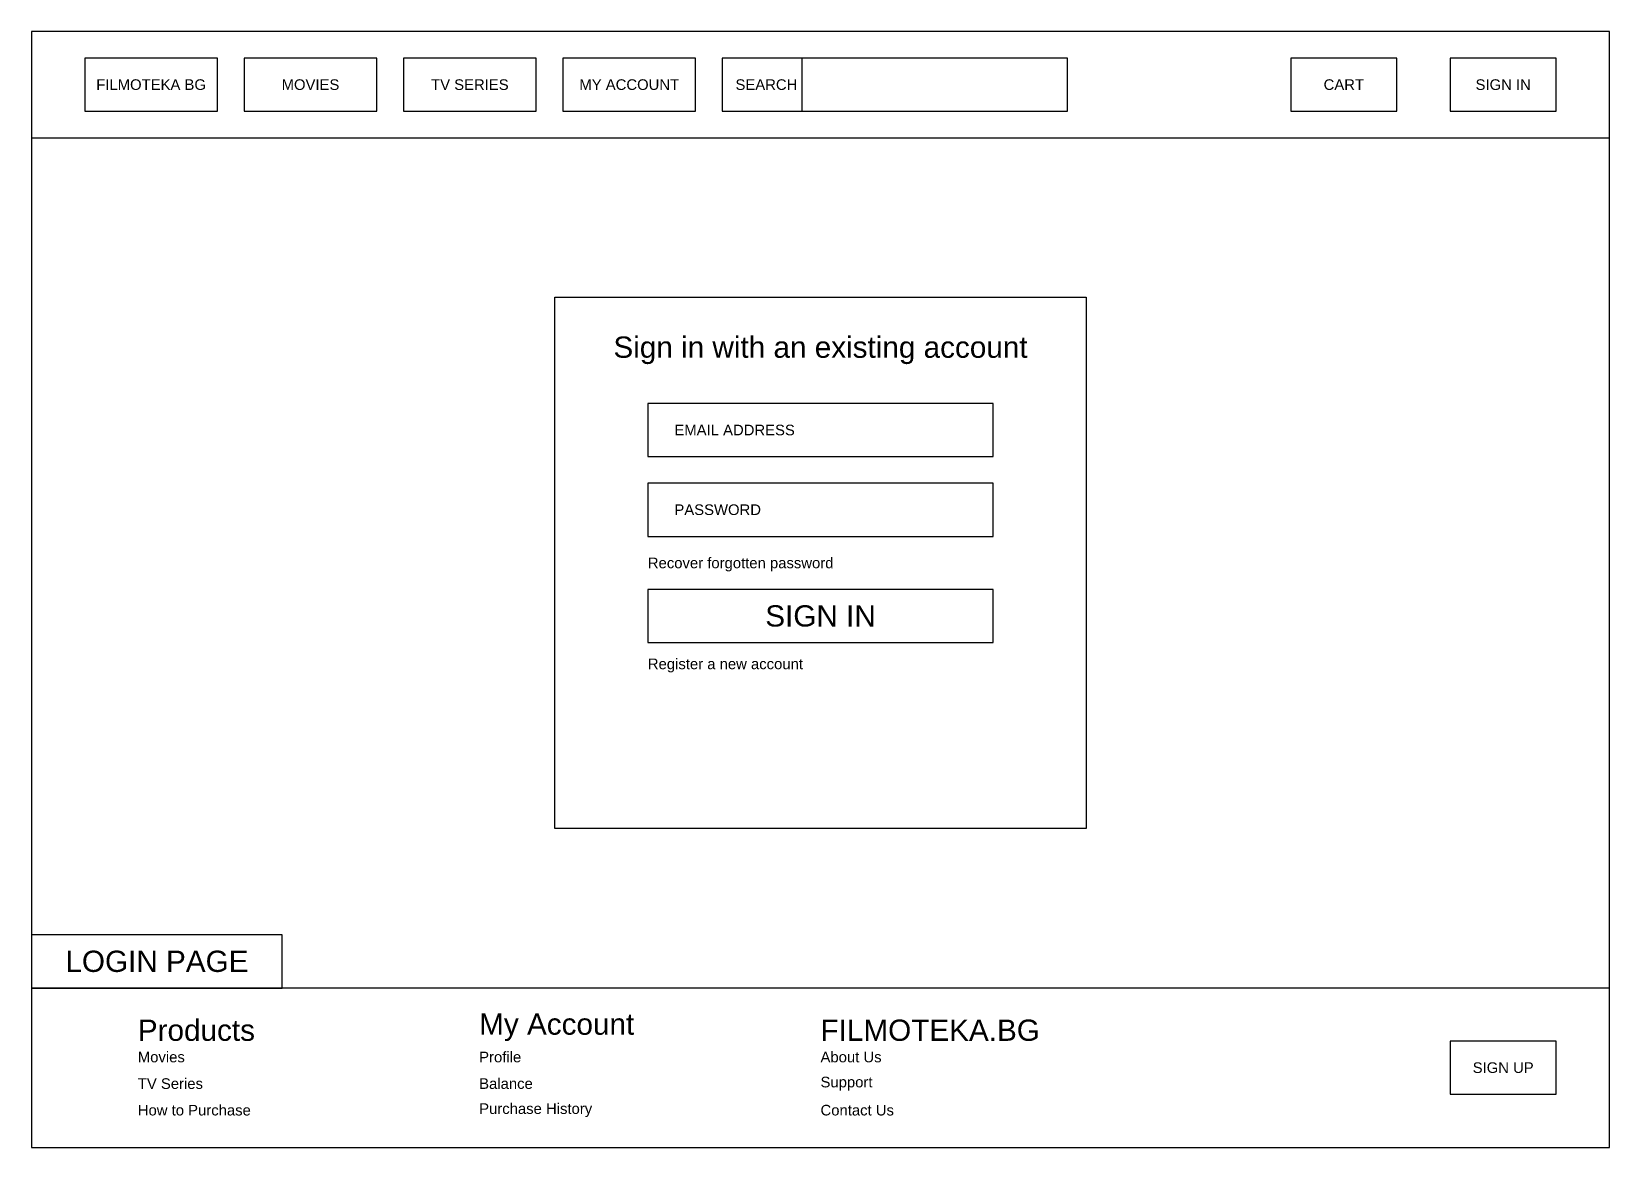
# Model space of a CAD drawing. Header units: inches. Extents: x 698 to 1619, y 429 to 1299.
# Drawn here: x 1014.8 to 1311.8, y 1088.9 to 1298.9 of the extents above; entities that cross this region are included whole.
import ezdxf

# ---------------------------------------------------------------- set-up
doc = ezdxf.new("R2010")
doc.units = ezdxf.units.IN
doc.header["$MEASUREMENT"] = 0
doc.styles.get("Standard").update_dxf_attribs({"font": 'arial.ttf'})

msp = doc.modelspace()

# ---------------------------------------------------------------- texts
for s, width, insert, char_height, attachment_point in [('FILMOTEKA BG', 23.0842, (1037.29, 1288.89), 2, 5), ('MOVIES', 23.0842, (1067.29, 1288.89), 2, 5), ('TV SERIES', 23.0842, (1097.29, 1288.89), 2, 5), ('MY ACCOUNT', 23.0842, (1127.29, 1288.89), 2, 5), ('SEARCH', 23.0842, (1147.29, 1288.89), 2, 4), ('CART', 23.0842, (1261.79, 1288.89), 2, 5), ('SIGN IN', 23.0842, (1291.79, 1288.89), 2, 5), ('Sign in with an existing account', 83.9172, (1163.29, 1238.89), 4, 5), ('EMAIL ADDRESS', 23.0842, (1135.79, 1223.89), 2, 4), ('PASSWORD', 23.0842, (1135.79, 1208.89), 2, 4), ('SIGN IN', 49.0621, (1163.29, 1188.89), 4, 5), ('My Account', 30.4886, (1099.04, 1108.89), 4, 7), ('Products', 23.0842, (1034.79, 1108.89), 4, 7), ('FILMOTEKA.BG', 23.0842, (1163.29, 1108.89), 4, 7), ('SIGN UP', 23.0842, (1291.79, 1103.89), 2, 5)]:
    msp.add_mtext_dynamic_manual_height_columns(s, width=width, gutter_width=1, heights=[0], dxfattribs=dict(insert=insert, char_height=char_height, attachment_point=attachment_point))
at = {"color": 5, "char_height": 2}
for s, width, insert, attachment_point in [('Recover forgotten password', 38.6013, (1130.79, 1199.89), 1), ('Register a new account', 38.6013, (1130.79, 1180.89), 1), ('Movies', 23.0842, (1034.79, 1105.89), 4), ('Profile', 23.0842, (1099.04, 1105.89), 4), ('About Us', 23.0842, (1163.29, 1105.89), 4), ('TV Series', 23.0842, (1034.79, 1100.89), 4), ('Balance', 23.0842, (1099.04, 1100.89), 4), ('Support', 23.0842, (1163.29, 1100.89), 4), ('How to Purchase', 23.0842, (1034.79, 1095.89), 4), ('Purchase History', 23.0842, (1099.04, 1095.89), 4), ('Contact Us', 23.0842, (1163.29, 1095.89), 4)]:
    msp.add_mtext_dynamic_manual_height_columns(s, width=width, gutter_width=1, heights=[0], dxfattribs=dict(at, insert=insert, attachment_point=attachment_point))
at = {"color": 1, "insert": (1038.39, 1123.89), "char_height": 4, "attachment_point": 5}
msp.add_mtext_dynamic_manual_height_columns('LOGIN PAGE', width=43.8721, gutter_width=1, heights=[0], dxfattribs=at)

# ---------------------------------------------------------------- linework, layer by layer
for points in [[(1014.79, 1298.89), (1014.79, 1088.89), (1311.79, 1088.89), (1311.79, 1298.89)], [(1014.79, 1298.89), (1014.79, 1278.89), (1311.79, 1278.89), (1311.79, 1298.89)], [(1024.79, 1293.89), (1024.79, 1283.89), (1049.79, 1283.89), (1049.79, 1293.89)], [(1054.79, 1293.89), (1054.79, 1283.89), (1079.79, 1283.89), (1079.79, 1293.89)], [(1084.79, 1293.89), (1084.79, 1283.89), (1109.79, 1283.89), (1109.79, 1293.89)], [(1114.79, 1293.89), (1114.79, 1283.89), (1139.79, 1283.89), (1139.79, 1293.89)], [(1144.79, 1293.89), (1144.79, 1283.89), (1209.79, 1283.89), (1209.79, 1293.89)], [(1251.79, 1293.89), (1251.79, 1283.89), (1271.79, 1283.89), (1271.79, 1293.89)], [(1281.79, 1293.89), (1281.79, 1283.89), (1301.79, 1283.89), (1301.79, 1293.89)], [(1113.29, 1248.89), (1213.29, 1248.89), (1213.29, 1148.89), (1113.29, 1148.89)], [(1130.79, 1228.89), (1130.79, 1218.89), (1195.79, 1218.89), (1195.79, 1228.89)], [(1130.79, 1213.89), (1130.79, 1203.89), (1195.79, 1203.89), (1195.79, 1213.89)], [(1130.79, 1193.89), (1130.79, 1183.89), (1195.79, 1183.89), (1195.79, 1193.89)], [(1014.79, 1128.89), (1014.79, 1118.89), (1061.99, 1118.89), (1061.99, 1128.89)], [(1014.79, 1118.89), (1014.79, 1088.89), (1311.79, 1088.89), (1311.79, 1118.89)], [(1281.79, 1108.89), (1281.79, 1098.89), (1301.79, 1098.89), (1301.79, 1108.89)]]:
    msp.add_lwpolyline(points, close=True)
msp.add_lwpolyline([(1159.79, 1293.89), (1159.79, 1283.89)])

msp.set_redraw_order([(e.dxf.handle, doc.entitydb.next_handle()) for e in msp.query("TEXT MTEXT ATTDEF DIMENSION ARC_DIMENSION")])  # texts and dimensions are drawn at this point

doc.saveas('drawing.dxf')
